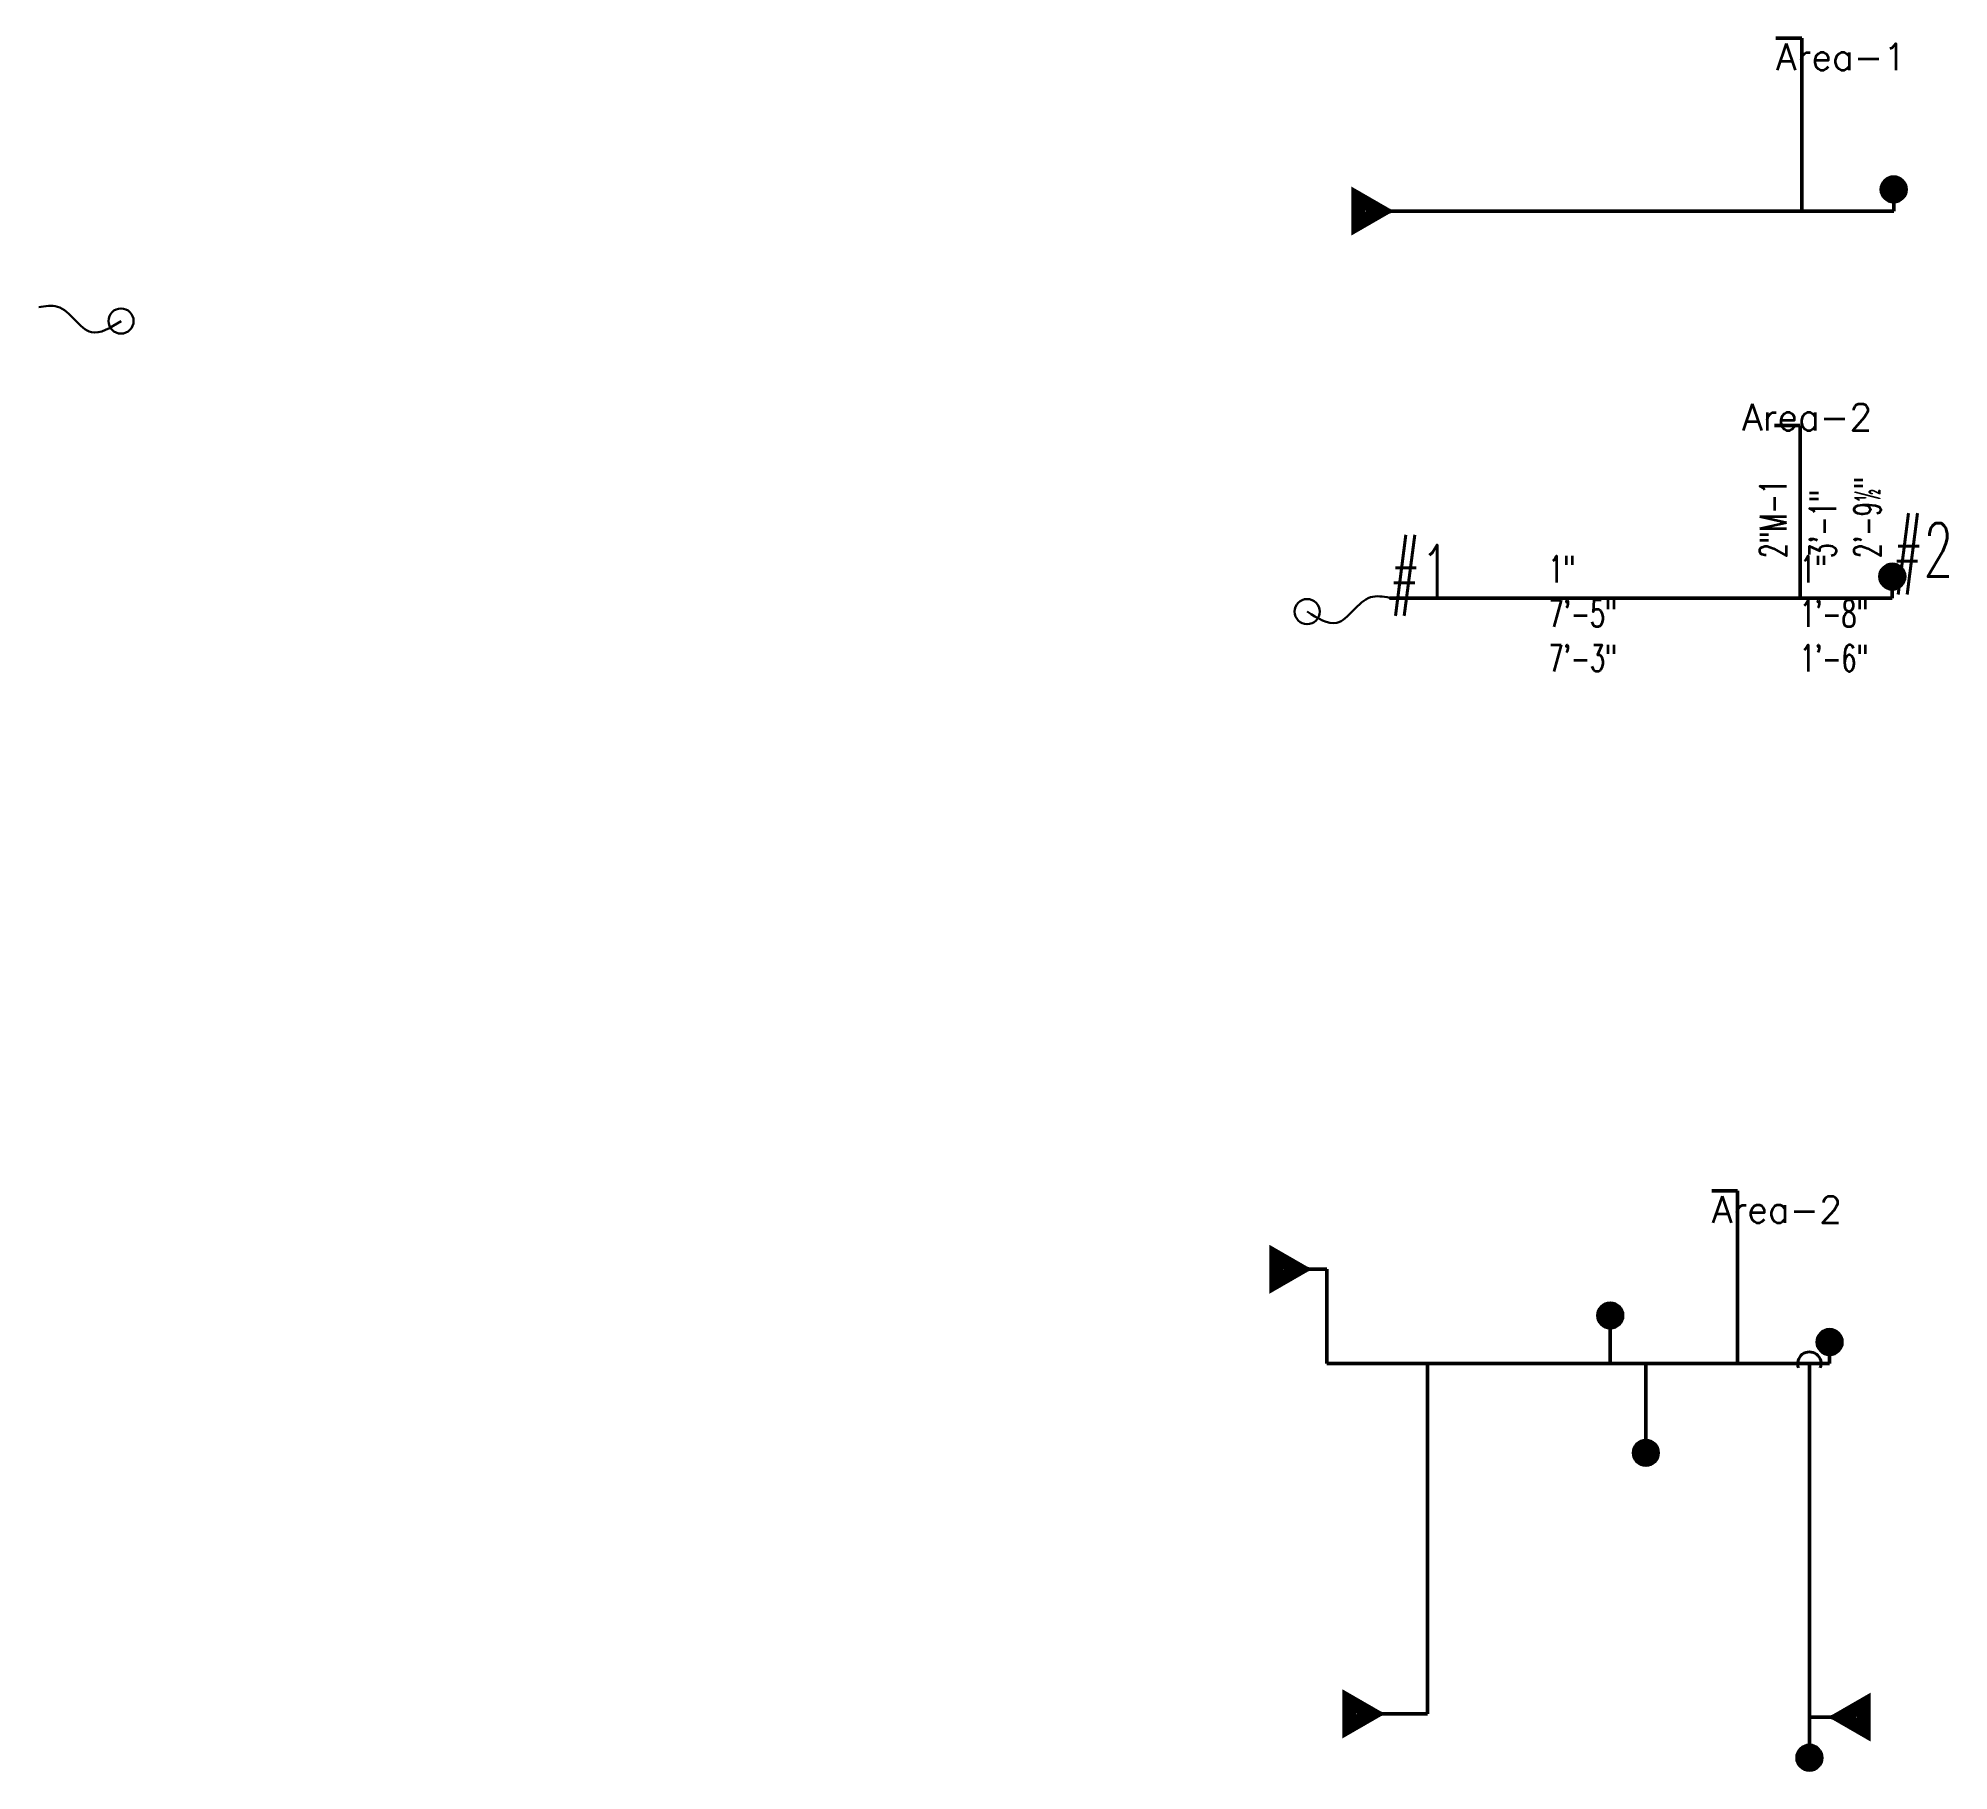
# Model space of a CAD drawing. Header units: inches. Extents: x -608 to 2119, y -619 to 1582.
# Drawn here: x -608.4 to -196.6, y 191.4 to 565 of the extents above; entities that cross this region are included whole.
import ezdxf

# ---------------------------------------------------------------- set-up
doc = ezdxf.new("R2010")
doc.units = ezdxf.units.IN
doc.header["$MEASUREMENT"] = 0
doc.layers.add('spk-pipe-cuts', color=7, linetype='Continuous')
for name, color, linetype, lineweight in [('spkr-flex', 7, 'Continuous', 30), ('SPRK PIPE BL', 6, 'Continuous', 50), ('SPRK PIPEMN 2GR', 5, 'Continuous', 50), ('SPRK-COUPLING', 7, 'Continuous', 40), ('sprk-hd-conc', 7, 'Continuous', 30), ('sprk-hd-sw', 7, 'Continuous', 30)]:
    doc.layers.add(name, color=color, linetype=linetype, lineweight=lineweight)
doc.styles.add('SIMPLEX', font='SIMPLEX.shx', dxfattribs={"width": 0.65, "height": 5.75})
doc.styles.get("Standard").update_dxf_attribs({"font": 'simplex.shx', "width": 0.65, "height": 5.75})

msp = doc.modelspace()

# ---------------------------------------------------------------- texts
at = {"width": 0.65}
msp.add_text('2"M-1', height=5.75, rotation=90, dxfattribs=at).set_placement((-231.57, 452.85))
for s, p in [('#2', (-208.73, 448.88)), ('#1', (-317.13, 444.22))]:
    msp.add_text(s, height=11.5, dxfattribs=at).set_placement(p)
at = {"insert": (-226.57, 452.85), "char_height": 5.75, "width": 150, "attachment_point": 1, "rotation": 90}
msp.add_mtext('3\'-1"\\P2\'-9½"', dxfattribs=at)
at = {"char_height": 5.75, "width": 150, "attachment_point": 1}
for s, insert in [('1"\\P7\'-5"\\P7\'-3"', (-282.85, 453.34)), ('1"\\P1\'-8"\\P1\'-6"', (-228.65, 453.34))]:
    msp.add_mtext(s, dxfattribs=dict(at, insert=insert))

# ---------------------------------------------------------------- blocks, each defined once
blk = doc.blocks.new('sprk-hd-conc')
at = {"layer": 'sprk-hd-conc', "const_width": 3.75}
blk.add_lwpolyline([(-1.875, 0, 1), (1.875, 0, 1)], format="xyb", close=True, dxfattribs=at)
at = {"layer": 'sprk-hd-conc'}
blk.add_circle((0, 0), 3.75, dxfattribs=at)
blk = doc.blocks.new('sprk-hd-sw')
at = {"layer": 'sprk-hd-sw', "const_width": 3}
blk.add_lwpolyline([(-2.06, 0), (-6.74, 2.7), (-6.74, -2.7)], close=True, dxfattribs=at)
at = {"layer": 'sprk-hd-sw'}
blk.add_circle((0, 0), 0.305, dxfattribs=at)
blk = doc.blocks.new('AREA-CONFIG')
at = {"flags": 1}
for tag, p in [('IGNORE-SHORTER-THAN', (0, -41.4)), ('CUT-LONGER-THAN', (0, -48.3)), ('CUT-BRANCH-INTO', (0, -55.2)), ('CUT-MAIN-INTO', (0, -62.1)), ('MAIN-CUT-CLEARANCE', (0, -69))]:
    blk.add_attdef(tag, p, '', height=5.75, dxfattribs=at)
at = {"layer": 'spk-pipe-cuts', "style": 'SIMPLEX', "flags": 1}
for tag, p in [('AREA-ID', (0, 0)), ('MAIN-LABEL', (0, -13.8)), ('MAIN-START-NO', (0, -20.7)), ('BRANCH-LABEL', (0, -27.6)), ('BRANCH-START-NO', (0, -34.5))]:
    blk.add_attdef(tag, p, '', height=5.75, dxfattribs=at)
at = {"layer": 'spk-pipe-cuts', "style": 'SIMPLEX'}
blk.add_attdef('AREA-NAME', (0, -6.9), '', height=5.75, dxfattribs=at)
blk = doc.blocks.new('coupling')
at = {"layer": 'SPRK-COUPLING', "const_width": 0.4}
for points in [[(-4, 0), (4, 0)], [(0, 4), (0, -4)]]:
    blk.add_lwpolyline(points, dxfattribs=at)
blk = doc.blocks.new('sprk-hd-flex')
at = {"layer": 'spkr-flex'}
blk.add_circle((17.75, -2.9), 2.71, dxfattribs=at)
blk.add_spline([(0, 0.1), (4.06, 0.2, 0), (11.35, -5.31, 0), (17.75, -2.9)], degree=3, dxfattribs=at)
at = {"layer": 'spkr-flex', "xscale": 0.025, "yscale": 0.025, "zscale": 0.025}
blk.add_blockref('coupling', (0, 0.1), dxfattribs=at)

# ---------------------------------------------------------------- linework, layer by layer
at = {"layer": 'SPRK PIPE BL'}
for p, q in [((-208.43, 532.37), (-208.43, 527.7)), ((-316.82, 527.7), (-208.43, 527.7)), ((-208.73, 448.88), (-208.73, 444.22)), ((-317.13, 444.22), (-208.73, 444.22)), ((-334.8, 299.5), (-330.65, 299.5)), ((-330.65, 299.5), (-330.65, 279.15)), ((-269.53, 289.53), (-269.53, 279.15)), ((-222.25, 283.81), (-222.25, 279.15)), ((-330.65, 279.15), (-222.25, 279.15)), ((-308.9, 203.63), (-308.9, 279.15)), ((-261.86, 259.92), (-261.86, 279.15)), ((-226.6, 194.16), (-226.6, 279.15)), ((-319.03, 203.63), (-308.9, 203.63)), ((-221.6, 202.93), (-226.6, 202.93))]:
    msp.add_line(p, q, dxfattribs=at)
at = {"layer": 'SPRK PIPE BL', "lineweight": 40}
msp.add_arc((-226.6, 279.15), 2.53, 338.2595, 201.7405, dxfattribs=at)
at = {"layer": 'SPRK PIPEMN 2GR'}
for p, q in [((-233.83, 564.97), (-228.27, 564.97)), ((-228.27, 564.97), (-228.27, 527.7)), ((-234.13, 481.49), (-228.57, 481.49)), ((-228.57, 481.49), (-228.57, 444.22)), ((-247.65, 316.42), (-242.1, 316.42)), ((-242.1, 316.42), (-242.1, 279.15))]:
    msp.add_line(p, q, dxfattribs=at)

# ---------------------------------------------------------------- block references
for p, values in [((-233.83, 564.97), {'AREA-NAME': 'Area-1'}), ((-241.14, 487.31), {'AREA-NAME': 'Area-2'}), ((-247.65, 316.42), {'AREA-NAME': 'Area-2'})]:
    msp.add_blockref('AREA-CONFIG', p).add_auto_attribs(values)
msp.add_blockref('sprk-hd-flex', (-608.32, 506.88))
at = {"layer": 'spkr-flex', "xscale": -1}
msp.add_blockref('sprk-hd-flex', (-317.13, 444.22), dxfattribs=at)
at = {"layer": 'sprk-hd-conc', "xscale": -0.75, "yscale": 0.75, "zscale": 0.75}
for p in [(-208.43, 532.37), (-208.73, 448.88), (-269.53, 289.53), (-222.25, 283.81), (-261.86, 259.92), (-226.6, 194.16)]:
    msp.add_blockref('sprk-hd-conc', p, dxfattribs=at)
at = {"layer": 'sprk-hd-sw'}
for p in [(-317.13, 527.7), (-334.8, 299.5), (-319.03, 203.63)]:
    msp.add_blockref('sprk-hd-sw', p, dxfattribs=at)
at = {"layer": 'sprk-hd-sw', "rotation": 180}
msp.add_blockref('sprk-hd-sw', (-221.6, 202.93), dxfattribs=at)

msp.set_redraw_order([(e.dxf.handle, doc.entitydb.next_handle()) for e in msp.query("TEXT MTEXT ATTDEF DIMENSION ARC_DIMENSION")])  # texts and dimensions are drawn at this point

doc.saveas('drawing.dxf')
